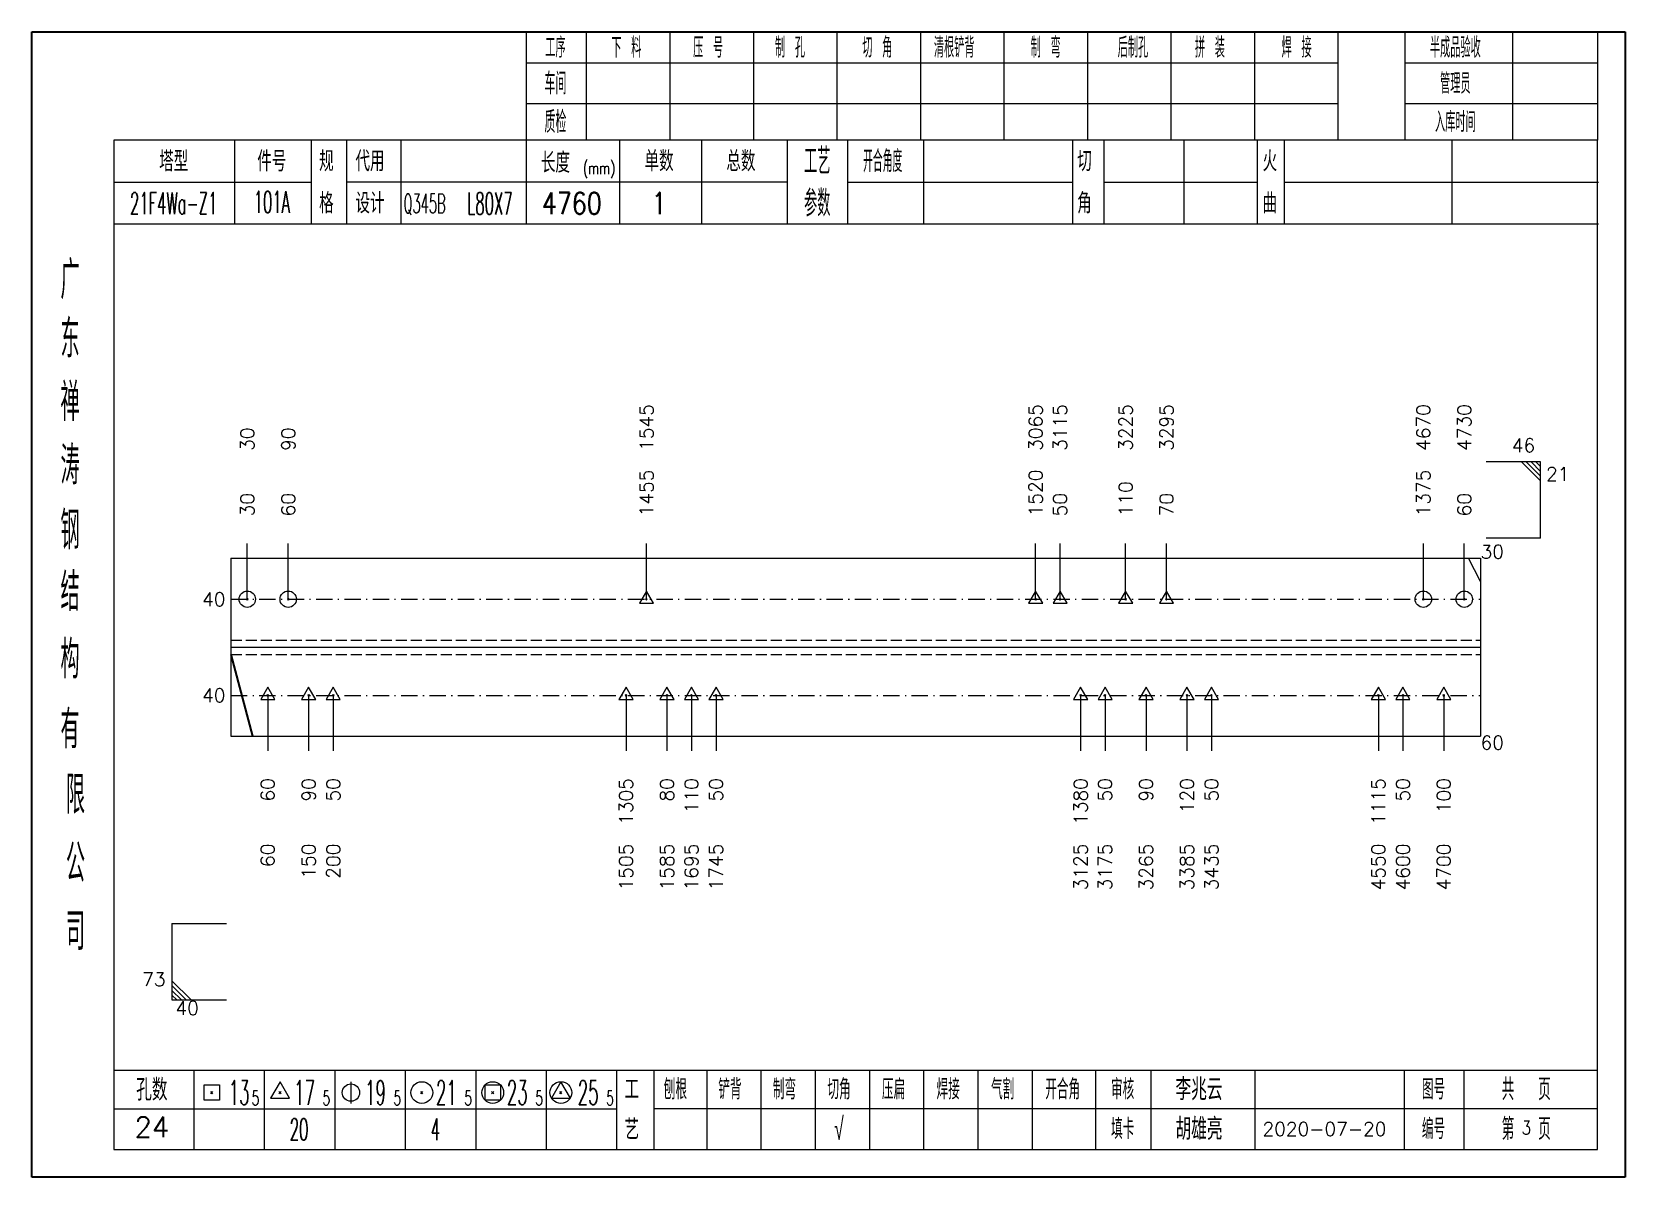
# Model space of a CAD drawing. Extents: x 1310 to 15542, y -76 to 8381.
# Drawn here: x 2140.7 to 2432.8, y 5793.7 to 6003.7 of the extents above; entities that cross this region are included whole.
import ezdxf
from ezdxf.enums import TextEntityAlignment as Align

# ---------------------------------------------------------------- set-up
doc = ezdxf.new("R2010")
doc.units = 0
doc.header["$MEASUREMENT"] = 0
doc.linetypes.add('一点画线', pattern=[5.2, 3, -1, 0.2, -1])
doc.linetypes.add('虚线', pattern=[2.75, 2, -0.75])
doc.layers.get('0').update_dxf_attribs({"linetype": 'CONTINUOUS', "lineweight": 25})
for name, color, linetype, lineweight in [('1', 7, 'CONTINUOUS', 25), ('4', 7, 'CONTINUOUS', 25), ('5', 7, 'CONTINUOUS', 25)]:
    doc.layers.add(name, color=color, linetype=linetype, lineweight=lineweight)
doc.styles.get("Standard").update_dxf_attribs({"font": 'simplex.shx', "width": 0.7, "height": 3, "bigfont": 'gbhzfs.shx'})

msp = doc.modelspace()

# ---------------------------------------------------------------- texts
at = {"color": 7, "linetype": 'Continuous', "lineweight": 13}
for s, p in [('1545', (2253.377, 5926.824)), ('3065', (2324.72, 5926.824)), ('3115', (2329.22, 5926.824)), ('3225', (2341.22, 5926.824)), ('3295', (2348.72, 5926.824)), ('4670', (2395.812, 5926.824)), ('4730', (2403.312, 5926.824)), ('30', (2180.182, 5926.824)), ('90', (2187.682, 5926.824))]:
    msp.add_text(s, height=2.5, rotation=90, dxfattribs=at).set_placement(p, align=Align.MIDDLE_LEFT)
for s, p in [('46', (2416.312, 5925.824)), ('40', (2171.298, 5822.671))]:
    msp.add_text(s, height=2.5, dxfattribs=at).set_placement(p, align=Align.BOTTOM_RIGHT)
at = {"color": 8, "linetype": 'Continuous', "lineweight": 9}
for s, p in [('1455', (2253.377, 5914.824)), ('1520', (2324.72, 5914.824)), ('1375', (2395.812, 5914.824)), ('30', (2180.182, 5914.824)), ('60', (2187.682, 5914.824)), ('50', (2329.22, 5914.824)), ('110', (2341.22, 5914.824)), ('70', (2348.72, 5914.824)), ('60', (2403.312, 5914.824))]:
    msp.add_text(s, height=2.5, rotation=90, dxfattribs=at).set_placement(p, align=Align.MIDDLE_LEFT)
at = {"color": 7, "linetype": 'Continuous', "lineweight": 13}
for s, p in [('21', (2418.312, 5923.824)), ('73', (2160.901, 5831.205))]:
    msp.add_text(s, height=2.5, dxfattribs=at).set_placement(p, align=Align.TOP_LEFT)
msp.add_text('30', height=2.5, dxfattribs=at).set_placement((2406.312, 5908.324), align=Align.MIDDLE_LEFT)
for p in [(2176.182, 5899.637), (2176.182, 5882.012)]:
    msp.add_text('40', height=2.5, dxfattribs=at).set_placement(p, align=Align.MIDDLE_RIGHT)
at = {"layer": '1', "color": 7, "linetype": 'Continuous', "lineweight": 13}
msp.add_text('60', height=2.5, dxfattribs=at).set_placement((2406.312, 5873.324), align=Align.MIDDLE_LEFT)
at = {"layer": '1', "color": 8, "linetype": 'Continuous', "lineweight": 9}
for s, p in [('60', (2183.932, 5866.824)), ('90', (2191.432, 5866.824)), ('50', (2195.932, 5866.824)), ('1305', (2249.627, 5866.824)), ('80', (2257.127, 5866.824)), ('110', (2261.627, 5866.824)), ('50', (2266.127, 5866.824)), ('1380', (2332.97, 5866.824)), ('50', (2337.47, 5866.824)), ('90', (2344.97, 5866.824)), ('120', (2352.47, 5866.824)), ('50', (2356.97, 5866.824)), ('1115', (2387.562, 5866.824)), ('50', (2392.062, 5866.824)), ('100', (2399.562, 5866.824))]:
    msp.add_text(s, height=2.5, rotation=90, dxfattribs=at).set_placement(p, align=Align.MIDDLE_RIGHT)
at = {"layer": '1', "color": 7, "linetype": 'Continuous', "lineweight": 13}
for s, p in [('60', (2183.932, 5854.824)), ('150', (2191.432, 5854.824)), ('200', (2195.932, 5854.824)), ('1505', (2249.627, 5854.824)), ('1585', (2257.127, 5854.824)), ('1695', (2261.627, 5854.824)), ('1745', (2266.127, 5854.824)), ('3125', (2332.97, 5854.824)), ('3175', (2337.47, 5854.824)), ('3265', (2344.97, 5854.824)), ('3385', (2352.47, 5854.824)), ('3435', (2356.97, 5854.824)), ('4550', (2387.562, 5854.824)), ('4600', (2392.062, 5854.824)), ('4700', (2399.562, 5854.824))]:
    msp.add_text(s, height=2.5, rotation=90, dxfattribs=at).set_placement(p, align=Align.MIDDLE_RIGHT)
at = {"layer": '4', "color": 1, "linetype": 'Continuous', "lineweight": 25}
for s, height, width, p in [('工序', 3.7, 0.7, (2236.682, 6000.781)), ('下 料', 3.7, 0.7, (2249.682, 6000.781)), ('压 号', 3.7, 0.7, (2264.682, 6000.781)), ('制 孔', 3.7, 0.7, (2279.682, 6000.781)), ('切 角', 3.7, 0.7, (2295.682, 6000.781)), ('清根铲背 ', 3.7, 0.7, (2310.682, 6000.781)), (' 制 弯', 3.7, 0.7, (2325.682, 6000.781)), (' 后制孔', 3.7, 0.7, (2341.682, 6000.781)), ('拼 装', 3.7, 0.7, (2356.682, 6000.781)), (' 焊 接', 3.7, 0.7, (2371.682, 6000.781)), ('半成品验收', 3.7, 0.7, (2401.682, 6000.781)), ('车间', 4, 0.7, (2236.682, 5994.181)), ('管理员', 3.7, 0.7, (2401.682, 5994.181)), ('质检', 4, 0.7, (2236.682, 5987.121)), ('入库时间', 3.7, 0.7, (2401.682, 5987.121)), ('工艺', 4.8, 0.7, (2284.682, 5979.941)), ('(mm)', 2.24, 0.7, (2244.682, 5978.681)), ('开合角度', 4, 0.6, (2296.682, 5979.941)), ('21F4Wa-Z1', 4, 0.5, (2166.682, 5972.201)), ('101A', 4, 0.5, (2184.682, 5972.451)), ('L80X7', 4, 0.5, (2224.682, 5972.181)), ('4760', 4, 0.8, (2239.682, 5972.231)), ('1', 4, 0.8, (2255.682, 5972.231)), ('参数', 4.8, 0.7, (2284.682, 5972.231)), ('Q345B', 3.5, 0.5, (2212.682, 5972.181)), ('广', 6.96, 0.7, (2147.682, 5958.151)), ('东', 6.96, 0.7, (2147.682, 5947.361)), ('禅', 6.96, 0.7, (2147.682, 5935.771)), ('涛', 6.96, 0.7, (2147.682, 5924.171)), ('钢', 6.96, 0.7, (2147.682, 5912.281)), ('结', 6.96, 0.7, (2147.682, 5900.971)), ('构', 6.96, 0.7, (2147.682, 5888.591)), ('有', 6.96, 0.7, (2147.682, 5875.781)), ('限', 6.96, 0.7, (2148.682, 5863.781)), ('公', 6.96, 0.7, (2148.682, 5851.241)), ('司', 6.96, 0.7, (2148.682, 5838.761)), ('13', 4.47, 0.5, (2178.682, 5809.181)), ('17', 4.47, 0.5, (2190.682, 5809.181)), ('19', 4.47, 0.5, (2203.682, 5809.181)), ('21', 4.47, 0.5, (2216.682, 5809.181)), ('23', 4.47, 0.5, (2229.682, 5809.181)), ('25', 4.47, 0.5, (2242.682, 5809.181)), ('刨根', 3.7, 0.8, (2258.682, 5809.781)), ('铲背', 3.7, 0.8, (2268.682, 5809.781)), ('制弯', 3.7, 0.8, (2278.682, 5809.781)), ('切角', 3.7, 0.8, (2288.682, 5809.781)), ('压扁', 3.7, 0.8, (2298.682, 5809.781)), ('焊接', 3.7, 0.8, (2308.682, 5809.781)), ('气割', 3.7, 0.8, (2318.682, 5809.781)), ('开合角', 3.7, 0.8, (2329.682, 5809.781)), ('审核', 3.7, 0.8, (2340.682, 5809.781)), ('图号', 3.7, 0.8, (2397.682, 5809.781)), ('共  页', 4, 0.8, (2414.682, 5809.781)), ('5', 2.68, 0.6, (2181.682, 5808.181)), ('5', 2.68, 0.6, (2194.682, 5808.181)), ('5', 2.68, 0.6, (2207.682, 5808.181)), ('5', 2.68, 0.6, (2220.682, 5808.181)), ('5', 2.68, 0.6, (2233.682, 5808.181)), ('5', 2.68, 0.6, (2246.682, 5808.181)), ('√', 4, 0.6, (2288.682, 5802.511)), ('填卡', 3.7, 0.8, (2340.682, 5802.511)), ('编号', 3.7, 0.8, (2397.682, 5802.511)), ('第  页', 4, 0.8, (2414.682, 5802.511)), ('20', 4, 0.5, (2189.682, 5802.431)), ('4', 4, 0.5, (2214.682, 5802.431))]:
    msp.add_text(s, height=height, dxfattribs=dict(at, width=width)).set_placement(p, align=Align.MIDDLE_CENTER)
for s, height, p in [('塔型', 3.7, (2166.682, 5979.911)), ('件号', 3.7, (2184.682, 5979.911)), ('规', 3.7, (2194.682, 5979.941)), ('代用', 3.7, (2202.682, 5979.941)), ('长度', 3.7, (2236.682, 5979.681)), ('单数', 3.7, (2255.682, 5979.941)), ('总数', 3.7, (2270.682, 5979.941)), ('切', 3.7, (2333.682, 5979.941)), ('火', 3.7, (2367.682, 5979.941)), ('格', 3.7, (2194.682, 5972.231)), ('设计', 3.7, (2202.682, 5972.231)), ('角', 3.7, (2333.682, 5972.231)), ('曲', 3.7, (2367.682, 5972.231)), ('孔数', 4, (2162.682, 5809.701)), ('工', 3.7, (2250.682, 5809.781)), ('李兆云', 4, (2354.682, 5809.781)), ('24', 3.7, (2162.682, 5802.871)), ('艺', 3.7, (2250.682, 5802.431)), ('胡雄亮', 4, (2354.682, 5802.511)), ('2020-07-20', 2.5, (2377.682, 5802.511))]:
    msp.add_text(s, height=height, dxfattribs=at).set_placement(p, align=Align.MIDDLE_CENTER)
at = {"layer": '4', "color": 6, "linetype": 'Continuous', "lineweight": 25, "width": 0.8}
msp.add_text('3', height=2.5, dxfattribs=at).set_placement((2414.707, 5802.739), align=Align.MIDDLE_CENTER)

# ---------------------------------------------------------------- blocks, each defined once
blk = doc.blocks.new('孔21.5')
at = {"layer": '5', "color": 7, "linetype": 'Continuous', "lineweight": 13}
for p, q in [((-0.1, -0.1), (0.1, 0.1)), ((0.1, -0.1), (-0.1, 0.1))]:
    blk.add_line(p, q, dxfattribs=at)
blk.add_circle((0, 0), 1, dxfattribs=at)
blk = doc.blocks.new('孔17.5')
at = {"layer": '5', "color": 7, "linetype": 'Continuous', "lineweight": 13}
for p, q in [((0, 1), (-0.866, -0.5)), ((-0.1, -0.1), (0.1, 0.1)), ((0.1, -0.1), (-0.1, 0.1)), ((0.866, -0.5), (0, 1)), ((-0.866, -0.5), (0.866, -0.5))]:
    blk.add_line(p, q, dxfattribs=at)
blk = doc.blocks.new('CTJGK')
at = {"color": 6, "linetype": 'Continuous'}
for p, q in [((0, 209.97), (292.13, 209.97)), ((0, 0), (0, 209.97)), ((292.13, 209.97), (292.13, 0)), ((292.13, 0), (0, 0))]:
    blk.add_line(p, q, dxfattribs=at)

# ---------------------------------------------------------------- linework, layer by layer
at = {"color": 7, "linetype": 'Continuous', "lineweight": 13}
for p, q in [((2417.312, 5924.824), (2407.312, 5924.824)), ((2413.812, 5924.824), (2417.312, 5921.324)), ((2414.687, 5924.824), (2417.312, 5922.199)), ((2415.562, 5924.824), (2417.312, 5923.074)), ((2416.437, 5924.824), (2417.312, 5923.949)), ((2417.312, 5910.824), (2417.312, 5924.824)), ((2180.182, 5899.637), (2180.182, 5909.824)), ((2187.682, 5899.637), (2187.682, 5909.824)), ((2253.377, 5899.637), (2253.377, 5909.824)), ((2324.72, 5899.637), (2324.72, 5909.824)), ((2329.22, 5899.637), (2329.22, 5909.824)), ((2341.22, 5899.637), (2341.22, 5909.824)), ((2348.72, 5899.637), (2348.72, 5909.824)), ((2395.812, 5899.637), (2395.812, 5909.824)), ((2403.312, 5899.637), (2403.312, 5909.824)), ((2417.312, 5910.824), (2407.312, 5910.824)), ((2406.312, 5902.855), (2404.097, 5907.137)), ((2183.932, 5882.012), (2183.932, 5871.824)), ((2191.432, 5882.012), (2191.432, 5871.824)), ((2195.932, 5882.012), (2195.932, 5871.824)), ((2249.627, 5882.012), (2249.627, 5871.824)), ((2257.127, 5882.012), (2257.127, 5871.824)), ((2261.627, 5882.012), (2261.627, 5871.824)), ((2266.127, 5882.012), (2266.127, 5871.824)), ((2332.97, 5882.012), (2332.97, 5871.824)), ((2337.47, 5882.012), (2337.47, 5871.824)), ((2344.97, 5882.012), (2344.97, 5871.824)), ((2352.47, 5882.012), (2352.47, 5871.824)), ((2356.97, 5882.012), (2356.97, 5871.824)), ((2387.562, 5882.012), (2387.562, 5871.824)), ((2392.062, 5882.012), (2392.062, 5871.824)), ((2399.562, 5882.012), (2399.562, 5871.824)), ((2166.369, 5840.171), (2176.369, 5840.171)), ((2166.369, 5840.171), (2166.369, 5826.171)), ((2169.869, 5826.171), (2166.369, 5829.671)), ((2168.994, 5826.171), (2166.369, 5828.796)), ((2168.119, 5826.171), (2166.369, 5827.921)), ((2167.244, 5826.171), (2166.369, 5827.046)), ((2166.369, 5826.171), (2176.369, 5826.171))]:
    msp.add_line(p, q, dxfattribs=at)
at = {"color": 7, "linetype": 'Continuous', "lineweight": 18}
for p, q in [((2177.182, 5907.137), (2177.182, 5874.512)), ((2177.182, 5907.137), (2406.312, 5907.137)), ((2406.312, 5907.137), (2406.312, 5874.512)), ((2177.182, 5890.824), (2406.312, 5890.824))]:
    msp.add_line(p, q, dxfattribs=at)
at = {"color": 3, "linetype": '一点画线', "lineweight": 13}
for p, q in [((2177.182, 5899.637), (2406.312, 5899.637)), ((2177.182, 5882.012), (2406.312, 5882.012))]:
    msp.add_line(p, q, dxfattribs=at)
at = {"color": 1, "linetype": '虚线', "lineweight": 18}
for p, q in [((2177.182, 5892.137), (2406.312, 5892.137)), ((2177.182, 5889.512), (2406.312, 5889.512))]:
    msp.add_line(p, q, dxfattribs=at)
at = {"color": 0, "linetype": 'Continuous'}
msp.add_line((2177.182, 5889.512), (2181.163, 5874.512), dxfattribs=at)
at = {"layer": '1', "color": 7, "linetype": 'Continuous', "lineweight": 18}
msp.add_line((2177.182, 5874.512), (2406.312, 5874.512), dxfattribs=at)
at = {"layer": '4', "color": 1, "linetype": 'Continuous', "lineweight": 18}
for p, q in [((2140.682, 6003.651), (2140.682, 5793.681)), ((2432.812, 6003.651), (2140.682, 6003.651)), ((2231.312, 6003.651), (2231.312, 5983.811)), ((2242.342, 6003.651), (2242.342, 5983.791)), ((2257.652, 6003.651), (2257.652, 5983.791)), ((2272.972, 6003.651), (2272.972, 5983.791)), ((2288.282, 6003.651), (2288.282, 5983.791)), ((2303.592, 6003.651), (2303.592, 5983.791)), ((2318.902, 6003.651), (2318.902, 5983.791)), ((2334.222, 6003.651), (2334.222, 5983.791)), ((2349.532, 6003.651), (2349.532, 5983.791)), ((2364.842, 6003.651), (2364.842, 5983.791)), ((2380.152, 6003.651), (2380.152, 5983.811)), ((2380.152, 6003.651), (2380.152, 5983.791)), ((2392.432, 6003.651), (2392.432, 5983.791)), ((2412.182, 6003.651), (2412.182, 5983.791)), ((2427.762, 6003.651), (2427.762, 5983.791)), ((2432.812, 5973.851), (2432.812, 6003.651)), ((2380.152, 5997.921), (2231.312, 5997.921)), ((2427.762, 5997.921), (2392.432, 5997.921)), ((2380.152, 5990.441), (2231.312, 5990.441)), ((2427.762, 5990.441), (2392.432, 5990.441)), ((2155.692, 5983.791), (2155.692, 5798.731)), ((2427.762, 5983.791), (2155.692, 5983.791)), ((2177.812, 5983.801), (2177.812, 5968.381)), ((2191.962, 5968.381), (2191.962, 5983.791)), ((2198.462, 5968.381), (2198.462, 5983.791)), ((2208.332, 5983.791), (2208.332, 5968.381)), ((2231.312, 5983.811), (2231.312, 5968.381)), ((2248.432, 5983.791), (2248.432, 5968.381)), ((2263.482, 5983.791), (2263.482, 5968.381)), ((2279.182, 5983.791), (2279.182, 5968.381)), ((2290.242, 5983.791), (2290.242, 5968.381)), ((2304.192, 5983.791), (2304.192, 5968.381)), ((2331.492, 5983.791), (2331.492, 5968.381)), ((2337.252, 5983.791), (2337.252, 5968.381)), ((2351.872, 5983.791), (2351.872, 5968.381)), ((2365.332, 5983.791), (2365.332, 5968.381)), ((2370.322, 5983.791), (2370.322, 5968.381)), ((2401.062, 5983.791), (2401.062, 5968.381)), ((2427.762, 5798.731), (2427.762, 5983.791)), ((2191.962, 5976.031), (2155.692, 5976.031)), ((2279.182, 5976.081), (2198.462, 5976.081)), ((2290.242, 5976.081), (2331.492, 5976.081)), ((2337.252, 5976.081), (2365.332, 5976.081)), ((2370.322, 5976.081), (2427.942, 5976.081)), ((2432.812, 5793.681), (2432.812, 5973.851)), ((2427.942, 5968.381), (2155.692, 5968.381)), ((2155.692, 5813.261), (2427.762, 5813.261)), ((2170.382, 5813.261), (2170.382, 5798.731)), ((2183.312, 5798.731), (2183.312, 5813.261)), ((2196.242, 5813.261), (2196.242, 5798.731)), ((2209.162, 5798.731), (2209.162, 5813.261)), ((2222.092, 5813.261), (2222.092, 5798.731)), ((2235.022, 5798.731), (2235.022, 5813.261)), ((2247.942, 5798.731), (2247.942, 5813.261)), ((2254.812, 5798.731), (2254.812, 5813.261)), ((2264.472, 5798.731), (2264.472, 5813.261)), ((2274.412, 5798.731), (2274.412, 5813.261)), ((2284.352, 5798.731), (2284.352, 5813.261)), ((2294.302, 5798.731), (2294.302, 5813.261)), ((2304.242, 5798.731), (2304.242, 5813.261)), ((2314.182, 5798.731), (2314.182, 5813.261)), ((2324.132, 5798.731), (2324.132, 5813.261)), ((2335.772, 5798.731), (2335.772, 5813.261)), ((2345.922, 5798.731), (2345.922, 5813.261)), ((2364.982, 5798.731), (2364.982, 5813.261)), ((2392.362, 5798.731), (2392.362, 5813.261)), ((2403.322, 5798.731), (2403.322, 5813.261)), ((2247.942, 5806.131), (2155.692, 5806.131)), ((2254.772, 5806.291), (2427.762, 5806.291)), ((2155.692, 5798.731), (2427.762, 5798.731)), ((2140.682, 5793.681), (2432.812, 5793.681))]:
    msp.add_line(p, q, dxfattribs=at)
at = {"layer": '4', "color": 7, "linetype": 'Continuous', "lineweight": 13}
for p, q in [((2172.268, 5807.767), (2172.268, 5810.595)), ((2172.268, 5810.595), (2175.096, 5810.595)), ((2175.096, 5810.595), (2175.096, 5807.767)), ((2186.182, 5811.181), (2184.45, 5808.181)), ((2187.914, 5808.181), (2186.182, 5811.181)), ((2199.182, 5811.181), (2199.182, 5807.181)), ((2223.768, 5807.767), (2223.768, 5810.595)), ((2223.768, 5810.595), (2226.596, 5810.595)), ((2226.596, 5810.595), (2226.596, 5807.767)), ((2237.682, 5811.181), (2235.95, 5808.181)), ((2239.414, 5808.181), (2237.682, 5811.181)), ((2175.096, 5807.767), (2172.268, 5807.767)), ((2173.482, 5808.981), (2173.882, 5809.381)), ((2173.882, 5808.981), (2173.482, 5809.381)), ((2184.45, 5808.181), (2187.914, 5808.181)), ((2185.982, 5808.981), (2186.382, 5809.381)), ((2186.382, 5808.981), (2185.982, 5809.381)), ((2211.982, 5808.981), (2212.382, 5809.381)), ((2212.382, 5808.981), (2211.982, 5809.381)), ((2226.596, 5807.767), (2223.768, 5807.767)), ((2224.982, 5808.981), (2225.382, 5809.381)), ((2225.382, 5808.981), (2224.982, 5809.381)), ((2235.95, 5808.181), (2239.414, 5808.181)), ((2237.482, 5808.981), (2237.882, 5809.381)), ((2237.882, 5808.981), (2237.482, 5809.381))]:
    msp.add_line(p, q, dxfattribs=at)
for centre, radius in [((2199.182, 5809.181), 1.6), ((2212.182, 5809.181), 2), ((2225.182, 5809.181), 2), ((2237.682, 5809.181), 2)]:
    msp.add_circle(centre, radius, dxfattribs=at)

# ---------------------------------------------------------------- block references
at = {"color": 0, "linetype": 'Continuous'}
msp.add_blockref('CTJGK', (2140.682, 5793.681), dxfattribs=at)
at = {"color": 8, "linetype": 'Continuous', "lineweight": 9, "xscale": 1.5, "yscale": 1.5, "zscale": 1.5}
for name, p in [('孔21.5', (2180.182, 5899.637)), ('孔21.5', (2187.682, 5899.637)), ('孔17.5', (2253.377, 5899.637)), ('孔17.5', (2324.72, 5899.637)), ('孔17.5', (2329.22, 5899.637)), ('孔17.5', (2341.22, 5899.637)), ('孔17.5', (2348.72, 5899.637)), ('孔21.5', (2395.812, 5899.637)), ('孔21.5', (2403.312, 5899.637))]:
    msp.add_blockref(name, p, dxfattribs=at)
at = {"layer": '1', "color": 8, "linetype": 'Continuous', "lineweight": 9, "xscale": 1.5, "yscale": 1.5, "zscale": 1.5}
for p in [(2183.932, 5882.012), (2191.432, 5882.012), (2195.932, 5882.012), (2249.627, 5882.012), (2257.127, 5882.012), (2261.627, 5882.012), (2266.127, 5882.012), (2332.97, 5882.012), (2337.47, 5882.012), (2344.97, 5882.012), (2352.47, 5882.012), (2356.97, 5882.012), (2387.562, 5882.012), (2392.062, 5882.012), (2399.562, 5882.012)]:
    msp.add_blockref('孔17.5', p, dxfattribs=at)

msp.set_redraw_order([(e.dxf.handle, doc.entitydb.next_handle()) for e in msp.query("TEXT MTEXT ATTDEF DIMENSION ARC_DIMENSION")])  # texts and dimensions are drawn at this point

doc.saveas('drawing.dxf')
